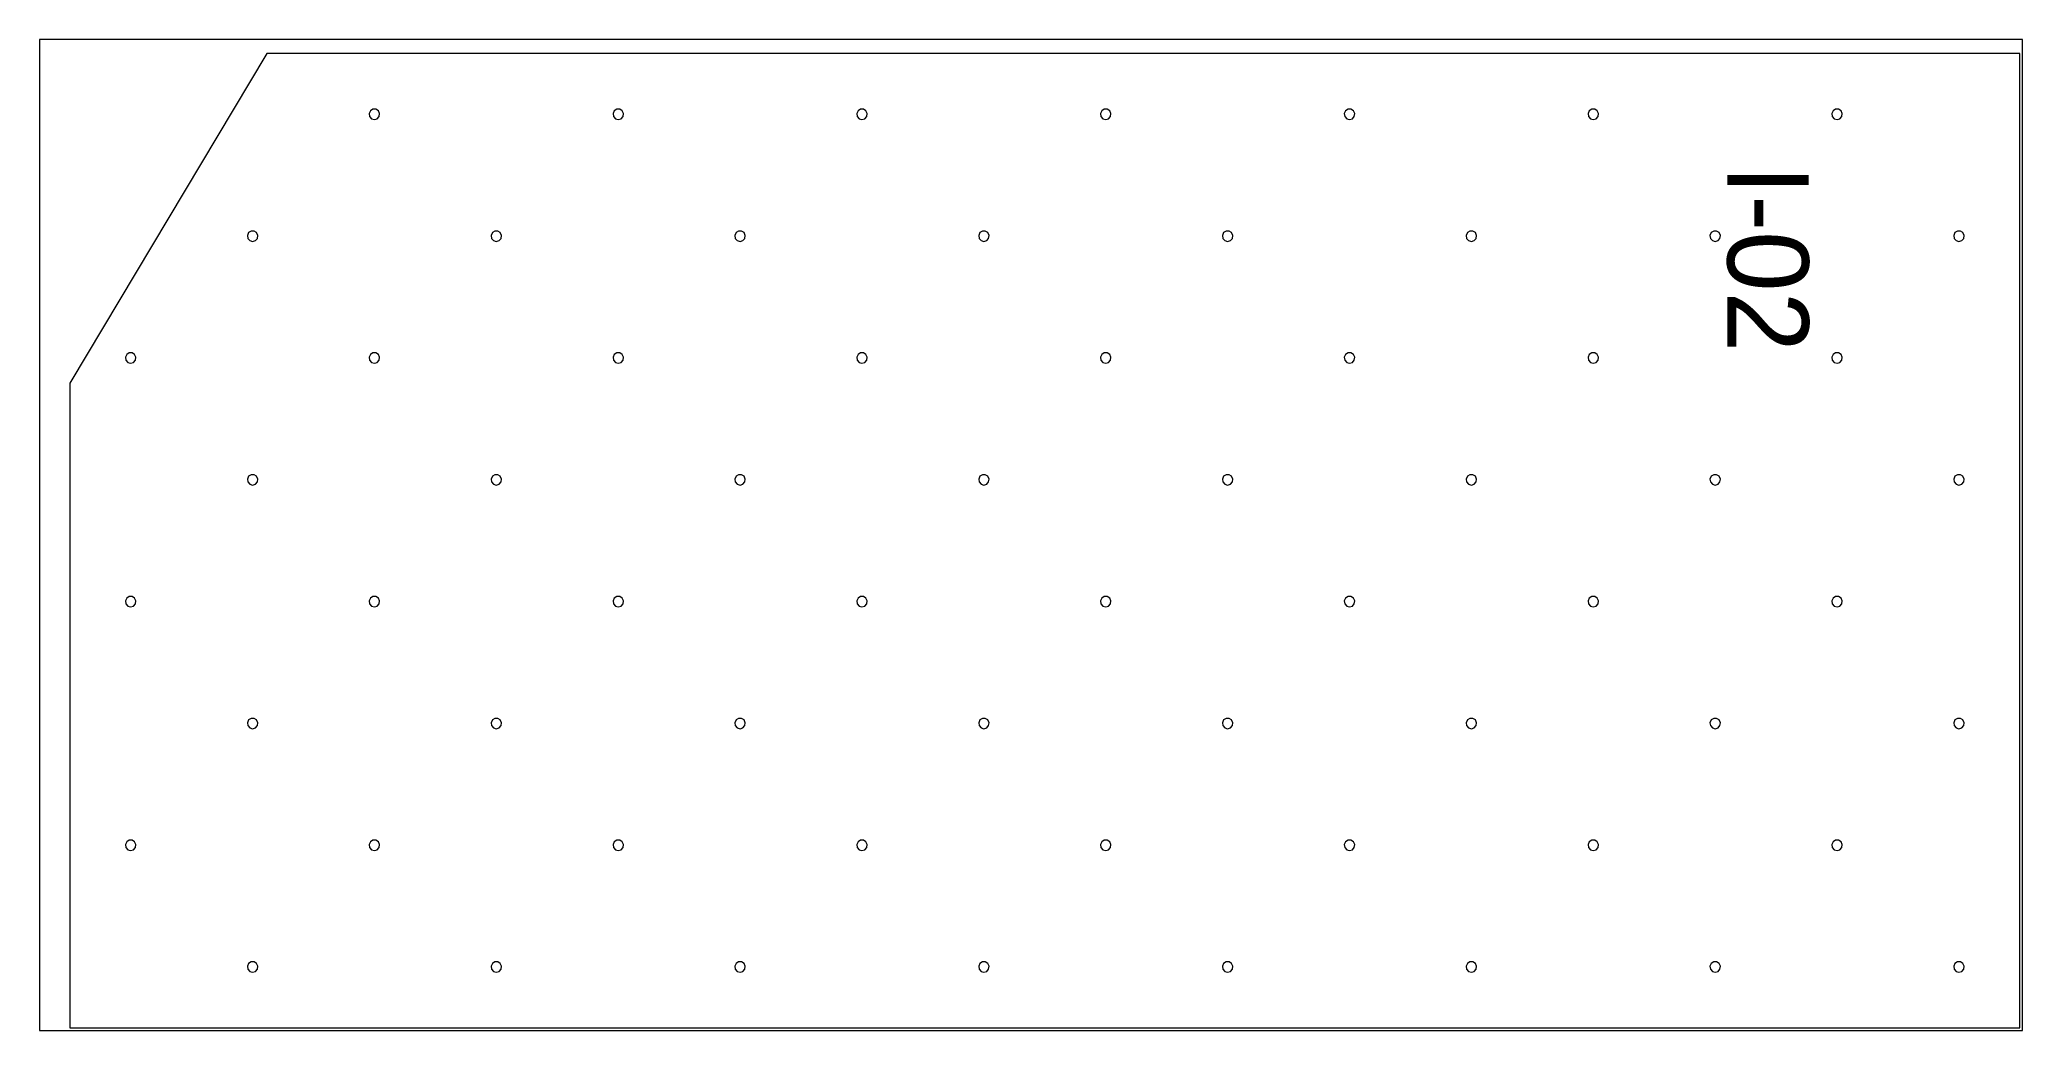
# Model space of a CAD drawing. Extents: x 0 to 287620, y 0 to 1220.
# Drawn here: x 35280 to 37720, y 0 to 1220 of the extents above; entities that cross this region are included whole.
import ezdxf

# ---------------------------------------------------------------- set-up
doc = ezdxf.new("R2010")
doc.units = 0
doc.header["$MEASUREMENT"] = 0
for name, color, linetype, lineweight in [('CUSTOM', 7, 'CONTINUOUS', 0), ('drilling', 7, 'CONTINUOUS', 0), ('FINAL', 7, 'CONTINUOUS', 0)]:
    doc.layers.add(name, color=color, linetype=linetype, lineweight=lineweight)

msp = doc.modelspace()

# ---------------------------------------------------------------- texts
at = {"layer": 'Final', "lineweight": 0}
msp.add_text('I-02', height=100, rotation=270, dxfattribs=at).set_placement((37357.1, 1065.8))

# ---------------------------------------------------------------- linework, layer by layer
at = {"layer": 'CUSTOM', "lineweight": 0}
msp.add_lwpolyline([(35280, 0), (37720, 0), (37720, 1220), (35280, 1220)], close=True, dxfattribs=at)
at = {"layer": 'drilling', "lineweight": 0}
for points in [[(35692, 1121.5), (35695.5, 1122.5), (35697.9, 1125.3), (35698.4, 1128.9), (35696.9, 1132.3), (35693.8, 1134.2), (35690.2, 1134.2), (35687.1, 1132.3), (35685.6, 1128.9), (35686.1, 1125.3), (35688.5, 1122.5)], [(35992, 1121.5), (35995.5, 1122.5), (35997.9, 1125.3), (35998.4, 1128.9), (35996.9, 1132.3), (35993.8, 1134.2), (35990.2, 1134.2), (35987.1, 1132.3), (35985.6, 1128.9), (35986.1, 1125.3), (35988.5, 1122.5)], [(36292, 1121.5), (36295.5, 1122.5), (36297.9, 1125.3), (36298.4, 1128.9), (36296.9, 1132.3), (36293.8, 1134.2), (36290.2, 1134.2), (36287.1, 1132.3), (36285.6, 1128.9), (36286.1, 1125.3), (36288.5, 1122.5)], [(36592, 1121.5), (36595.5, 1122.5), (36597.9, 1125.3), (36598.4, 1128.9), (36596.9, 1132.3), (36593.8, 1134.2), (36590.2, 1134.2), (36587.1, 1132.3), (36585.6, 1128.9), (36586.1, 1125.3), (36588.5, 1122.5)], [(36892, 1121.5), (36895.5, 1122.5), (36897.9, 1125.3), (36898.4, 1128.9), (36896.9, 1132.3), (36893.8, 1134.2), (36890.2, 1134.2), (36887.1, 1132.3), (36885.6, 1128.9), (36886.1, 1125.3), (36888.5, 1122.5)], [(37192, 1121.5), (37195.5, 1122.5), (37197.9, 1125.3), (37198.4, 1128.9), (37196.9, 1132.3), (37193.8, 1134.2), (37190.2, 1134.2), (37187.1, 1132.3), (37185.6, 1128.9), (37186.1, 1125.3), (37188.5, 1122.5)], [(37492, 1121.5), (37495.5, 1122.5), (37497.9, 1125.3), (37498.4, 1128.9), (37496.9, 1132.3), (37493.8, 1134.2), (37490.2, 1134.2), (37487.1, 1132.3), (37485.6, 1128.9), (37486.1, 1125.3), (37488.5, 1122.5)], [(35542, 971.5), (35545.5, 972.5), (35547.9, 975.3), (35548.4, 978.9), (35546.9, 982.3), (35543.8, 984.2), (35540.2, 984.2), (35537.1, 982.3), (35535.6, 978.9), (35536.1, 975.3), (35538.5, 972.5)], [(35842, 971.5), (35845.5, 972.5), (35847.9, 975.3), (35848.4, 978.9), (35846.9, 982.3), (35843.8, 984.2), (35840.2, 984.2), (35837.1, 982.3), (35835.6, 978.9), (35836.1, 975.3), (35838.5, 972.5)], [(36142, 971.5), (36145.5, 972.5), (36147.9, 975.3), (36148.4, 978.9), (36146.9, 982.3), (36143.8, 984.2), (36140.2, 984.2), (36137.1, 982.3), (36135.6, 978.9), (36136.1, 975.3), (36138.5, 972.5)], [(36442, 971.5), (36445.5, 972.5), (36447.9, 975.3), (36448.4, 978.9), (36446.9, 982.3), (36443.8, 984.2), (36440.2, 984.2), (36437.1, 982.3), (36435.6, 978.9), (36436.1, 975.3), (36438.5, 972.5)], [(36742, 971.5), (36745.5, 972.5), (36747.9, 975.3), (36748.4, 978.9), (36746.9, 982.3), (36743.8, 984.2), (36740.2, 984.2), (36737.1, 982.3), (36735.6, 978.9), (36736.1, 975.3), (36738.5, 972.5)], [(37042, 971.5), (37045.5, 972.5), (37047.9, 975.3), (37048.4, 978.9), (37046.9, 982.3), (37043.8, 984.2), (37040.2, 984.2), (37037.1, 982.3), (37035.6, 978.9), (37036.1, 975.3), (37038.5, 972.5)], [(37342, 971.5), (37345.5, 972.5), (37347.9, 975.3), (37348.4, 978.9), (37346.9, 982.3), (37343.8, 984.2), (37340.2, 984.2), (37337.1, 982.3), (37335.6, 978.9), (37336.1, 975.3), (37338.5, 972.5)], [(37642, 971.5), (37645.5, 972.5), (37647.9, 975.3), (37648.4, 978.9), (37646.9, 982.3), (37643.8, 984.2), (37640.2, 984.2), (37637.1, 982.3), (37635.6, 978.9), (37636.1, 975.3), (37638.5, 972.5)], [(35392, 821.5), (35395.5, 822.5), (35397.9, 825.3), (35398.4, 828.9), (35396.9, 832.3), (35393.8, 834.2), (35390.2, 834.2), (35387.1, 832.3), (35385.6, 828.9), (35386.1, 825.3), (35388.5, 822.5)], [(35692, 821.5), (35695.5, 822.5), (35697.9, 825.3), (35698.4, 828.9), (35696.9, 832.3), (35693.8, 834.2), (35690.2, 834.2), (35687.1, 832.3), (35685.6, 828.9), (35686.1, 825.3), (35688.5, 822.5)], [(35992, 821.5), (35995.5, 822.5), (35997.9, 825.3), (35998.4, 828.9), (35996.9, 832.3), (35993.8, 834.2), (35990.2, 834.2), (35987.1, 832.3), (35985.6, 828.9), (35986.1, 825.3), (35988.5, 822.5)], [(36292, 821.5), (36295.5, 822.5), (36297.9, 825.3), (36298.4, 828.9), (36296.9, 832.3), (36293.8, 834.2), (36290.2, 834.2), (36287.1, 832.3), (36285.6, 828.9), (36286.1, 825.3), (36288.5, 822.5)], [(36592, 821.5), (36595.5, 822.5), (36597.9, 825.3), (36598.4, 828.9), (36596.9, 832.3), (36593.8, 834.2), (36590.2, 834.2), (36587.1, 832.3), (36585.6, 828.9), (36586.1, 825.3), (36588.5, 822.5)], [(36892, 821.5), (36895.5, 822.5), (36897.9, 825.3), (36898.4, 828.9), (36896.9, 832.3), (36893.8, 834.2), (36890.2, 834.2), (36887.1, 832.3), (36885.6, 828.9), (36886.1, 825.3), (36888.5, 822.5)], [(37192, 821.5), (37195.5, 822.5), (37197.9, 825.3), (37198.4, 828.9), (37196.9, 832.3), (37193.8, 834.2), (37190.2, 834.2), (37187.1, 832.3), (37185.6, 828.9), (37186.1, 825.3), (37188.5, 822.5)], [(37492, 821.5), (37495.5, 822.5), (37497.9, 825.3), (37498.4, 828.9), (37496.9, 832.3), (37493.8, 834.2), (37490.2, 834.2), (37487.1, 832.3), (37485.6, 828.9), (37486.1, 825.3), (37488.5, 822.5)], [(35542, 671.5), (35545.5, 672.5), (35547.9, 675.3), (35548.4, 678.9), (35546.9, 682.3), (35543.8, 684.2), (35540.2, 684.2), (35537.1, 682.3), (35535.6, 678.9), (35536.1, 675.3), (35538.5, 672.5)], [(35842, 671.5), (35845.5, 672.5), (35847.9, 675.3), (35848.4, 678.9), (35846.9, 682.3), (35843.8, 684.2), (35840.2, 684.2), (35837.1, 682.3), (35835.6, 678.9), (35836.1, 675.3), (35838.5, 672.5)], [(36142, 671.5), (36145.5, 672.5), (36147.9, 675.3), (36148.4, 678.9), (36146.9, 682.3), (36143.8, 684.2), (36140.2, 684.2), (36137.1, 682.3), (36135.6, 678.9), (36136.1, 675.3), (36138.5, 672.5)], [(36442, 671.5), (36445.5, 672.5), (36447.9, 675.3), (36448.4, 678.9), (36446.9, 682.3), (36443.8, 684.2), (36440.2, 684.2), (36437.1, 682.3), (36435.6, 678.9), (36436.1, 675.3), (36438.5, 672.5)], [(36742, 671.5), (36745.5, 672.5), (36747.9, 675.3), (36748.4, 678.9), (36746.9, 682.3), (36743.8, 684.2), (36740.2, 684.2), (36737.1, 682.3), (36735.6, 678.9), (36736.1, 675.3), (36738.5, 672.5)], [(37042, 671.5), (37045.5, 672.5), (37047.9, 675.3), (37048.4, 678.9), (37046.9, 682.3), (37043.8, 684.2), (37040.2, 684.2), (37037.1, 682.3), (37035.6, 678.9), (37036.1, 675.3), (37038.5, 672.5)], [(37342, 671.5), (37345.5, 672.5), (37347.9, 675.3), (37348.4, 678.9), (37346.9, 682.3), (37343.8, 684.2), (37340.2, 684.2), (37337.1, 682.3), (37335.6, 678.9), (37336.1, 675.3), (37338.5, 672.5)], [(37642, 671.5), (37645.5, 672.5), (37647.9, 675.3), (37648.4, 678.9), (37646.9, 682.3), (37643.8, 684.2), (37640.2, 684.2), (37637.1, 682.3), (37635.6, 678.9), (37636.1, 675.3), (37638.5, 672.5)], [(35392, 521.5), (35395.5, 522.5), (35397.9, 525.3), (35398.4, 528.9), (35396.9, 532.3), (35393.8, 534.2), (35390.2, 534.2), (35387.1, 532.3), (35385.6, 528.9), (35386.1, 525.3), (35388.5, 522.5)], [(35692, 521.5), (35695.5, 522.5), (35697.9, 525.3), (35698.4, 528.9), (35696.9, 532.3), (35693.8, 534.2), (35690.2, 534.2), (35687.1, 532.3), (35685.6, 528.9), (35686.1, 525.3), (35688.5, 522.5)], [(35992, 521.5), (35995.5, 522.5), (35997.9, 525.3), (35998.4, 528.9), (35996.9, 532.3), (35993.8, 534.2), (35990.2, 534.2), (35987.1, 532.3), (35985.6, 528.9), (35986.1, 525.3), (35988.5, 522.5)], [(36292, 521.5), (36295.5, 522.5), (36297.9, 525.3), (36298.4, 528.9), (36296.9, 532.3), (36293.8, 534.2), (36290.2, 534.2), (36287.1, 532.3), (36285.6, 528.9), (36286.1, 525.3), (36288.5, 522.5)], [(36592, 521.5), (36595.5, 522.5), (36597.9, 525.3), (36598.4, 528.9), (36596.9, 532.3), (36593.8, 534.2), (36590.2, 534.2), (36587.1, 532.3), (36585.6, 528.9), (36586.1, 525.3), (36588.5, 522.5)], [(36892, 521.5), (36895.5, 522.5), (36897.9, 525.3), (36898.4, 528.9), (36896.9, 532.3), (36893.8, 534.2), (36890.2, 534.2), (36887.1, 532.3), (36885.6, 528.9), (36886.1, 525.3), (36888.5, 522.5)], [(37192, 521.5), (37195.5, 522.5), (37197.9, 525.3), (37198.4, 528.9), (37196.9, 532.3), (37193.8, 534.2), (37190.2, 534.2), (37187.1, 532.3), (37185.6, 528.9), (37186.1, 525.3), (37188.5, 522.5)], [(37492, 521.5), (37495.5, 522.5), (37497.9, 525.3), (37498.4, 528.9), (37496.9, 532.3), (37493.8, 534.2), (37490.2, 534.2), (37487.1, 532.3), (37485.6, 528.9), (37486.1, 525.3), (37488.5, 522.5)], [(35542, 371.5), (35545.5, 372.5), (35547.9, 375.3), (35548.4, 378.9), (35546.9, 382.3), (35543.8, 384.2), (35540.2, 384.2), (35537.1, 382.3), (35535.6, 378.9), (35536.1, 375.3), (35538.5, 372.5)], [(35842, 371.5), (35845.5, 372.5), (35847.9, 375.3), (35848.4, 378.9), (35846.9, 382.3), (35843.8, 384.2), (35840.2, 384.2), (35837.1, 382.3), (35835.6, 378.9), (35836.1, 375.3), (35838.5, 372.5)], [(36142, 371.5), (36145.5, 372.5), (36147.9, 375.3), (36148.4, 378.9), (36146.9, 382.3), (36143.8, 384.2), (36140.2, 384.2), (36137.1, 382.3), (36135.6, 378.9), (36136.1, 375.3), (36138.5, 372.5)], [(36442, 371.5), (36445.5, 372.5), (36447.9, 375.3), (36448.4, 378.9), (36446.9, 382.3), (36443.8, 384.2), (36440.2, 384.2), (36437.1, 382.3), (36435.6, 378.9), (36436.1, 375.3), (36438.5, 372.5)], [(36742, 371.5), (36745.5, 372.5), (36747.9, 375.3), (36748.4, 378.9), (36746.9, 382.3), (36743.8, 384.2), (36740.2, 384.2), (36737.1, 382.3), (36735.6, 378.9), (36736.1, 375.3), (36738.5, 372.5)], [(37042, 371.5), (37045.5, 372.5), (37047.9, 375.3), (37048.4, 378.9), (37046.9, 382.3), (37043.8, 384.2), (37040.2, 384.2), (37037.1, 382.3), (37035.6, 378.9), (37036.1, 375.3), (37038.5, 372.5)], [(37342, 371.5), (37345.5, 372.5), (37347.9, 375.3), (37348.4, 378.9), (37346.9, 382.3), (37343.8, 384.2), (37340.2, 384.2), (37337.1, 382.3), (37335.6, 378.9), (37336.1, 375.3), (37338.5, 372.5)], [(37642, 371.5), (37645.5, 372.5), (37647.9, 375.3), (37648.4, 378.9), (37646.9, 382.3), (37643.8, 384.2), (37640.2, 384.2), (37637.1, 382.3), (37635.6, 378.9), (37636.1, 375.3), (37638.5, 372.5)], [(35392, 221.5), (35395.5, 222.5), (35397.9, 225.3), (35398.4, 228.9), (35396.9, 232.3), (35393.8, 234.2), (35390.2, 234.2), (35387.1, 232.3), (35385.6, 228.9), (35386.1, 225.3), (35388.5, 222.5)], [(35692, 221.5), (35695.5, 222.5), (35697.9, 225.3), (35698.4, 228.9), (35696.9, 232.3), (35693.8, 234.2), (35690.2, 234.2), (35687.1, 232.3), (35685.6, 228.9), (35686.1, 225.3), (35688.5, 222.5)], [(35992, 221.5), (35995.5, 222.5), (35997.9, 225.3), (35998.4, 228.9), (35996.9, 232.3), (35993.8, 234.2), (35990.2, 234.2), (35987.1, 232.3), (35985.6, 228.9), (35986.1, 225.3), (35988.5, 222.5)], [(36292, 221.5), (36295.5, 222.5), (36297.9, 225.3), (36298.4, 228.9), (36296.9, 232.3), (36293.8, 234.2), (36290.2, 234.2), (36287.1, 232.3), (36285.6, 228.9), (36286.1, 225.3), (36288.5, 222.5)], [(36592, 221.5), (36595.5, 222.5), (36597.9, 225.3), (36598.4, 228.9), (36596.9, 232.3), (36593.8, 234.2), (36590.2, 234.2), (36587.1, 232.3), (36585.6, 228.9), (36586.1, 225.3), (36588.5, 222.5)], [(36892, 221.5), (36895.5, 222.5), (36897.9, 225.3), (36898.4, 228.9), (36896.9, 232.3), (36893.8, 234.2), (36890.2, 234.2), (36887.1, 232.3), (36885.6, 228.9), (36886.1, 225.3), (36888.5, 222.5)], [(37192, 221.5), (37195.5, 222.5), (37197.9, 225.3), (37198.4, 228.9), (37196.9, 232.3), (37193.8, 234.2), (37190.2, 234.2), (37187.1, 232.3), (37185.6, 228.9), (37186.1, 225.3), (37188.5, 222.5)], [(37492, 221.5), (37495.5, 222.5), (37497.9, 225.3), (37498.4, 228.9), (37496.9, 232.3), (37493.8, 234.2), (37490.2, 234.2), (37487.1, 232.3), (37485.6, 228.9), (37486.1, 225.3), (37488.5, 222.5)], [(35542, 71.5), (35545.5, 72.5), (35547.9, 75.3), (35548.4, 78.9), (35546.9, 82.3), (35543.8, 84.2), (35540.2, 84.2), (35537.1, 82.3), (35535.6, 78.9), (35536.1, 75.3), (35538.5, 72.5)], [(35842, 71.5), (35845.5, 72.5), (35847.9, 75.3), (35848.4, 78.9), (35846.9, 82.3), (35843.8, 84.2), (35840.2, 84.2), (35837.1, 82.3), (35835.6, 78.9), (35836.1, 75.3), (35838.5, 72.5)], [(36142, 71.5), (36145.5, 72.5), (36147.9, 75.3), (36148.4, 78.9), (36146.9, 82.3), (36143.8, 84.2), (36140.2, 84.2), (36137.1, 82.3), (36135.6, 78.9), (36136.1, 75.3), (36138.5, 72.5)], [(36442, 71.5), (36445.5, 72.5), (36447.9, 75.3), (36448.4, 78.9), (36446.9, 82.3), (36443.8, 84.2), (36440.2, 84.2), (36437.1, 82.3), (36435.6, 78.9), (36436.1, 75.3), (36438.5, 72.5)], [(36742, 71.5), (36745.5, 72.5), (36747.9, 75.3), (36748.4, 78.9), (36746.9, 82.3), (36743.8, 84.2), (36740.2, 84.2), (36737.1, 82.3), (36735.6, 78.9), (36736.1, 75.3), (36738.5, 72.5)], [(37042, 71.5), (37045.5, 72.5), (37047.9, 75.3), (37048.4, 78.9), (37046.9, 82.3), (37043.8, 84.2), (37040.2, 84.2), (37037.1, 82.3), (37035.6, 78.9), (37036.1, 75.3), (37038.5, 72.5)], [(37342, 71.5), (37345.5, 72.5), (37347.9, 75.3), (37348.4, 78.9), (37346.9, 82.3), (37343.8, 84.2), (37340.2, 84.2), (37337.1, 82.3), (37335.6, 78.9), (37336.1, 75.3), (37338.5, 72.5)], [(37642, 71.5), (37645.5, 72.5), (37647.9, 75.3), (37648.4, 78.9), (37646.9, 82.3), (37643.8, 84.2), (37640.2, 84.2), (37637.1, 82.3), (37635.6, 78.9), (37636.1, 75.3), (37638.5, 72.5)]]:
    msp.add_lwpolyline(points, close=True, dxfattribs=at)
at = {"layer": 'Final', "lineweight": 0}
msp.add_lwpolyline([(35317, 3), (37717, 3), (37717, 1203), (35559.6, 1203), (35317, 796.9)], close=True, dxfattribs=at)

msp.set_redraw_order([(e.dxf.handle, doc.entitydb.next_handle()) for e in msp.query("TEXT MTEXT ATTDEF DIMENSION ARC_DIMENSION")])  # texts and dimensions are drawn at this point

doc.saveas('drawing.dxf')
